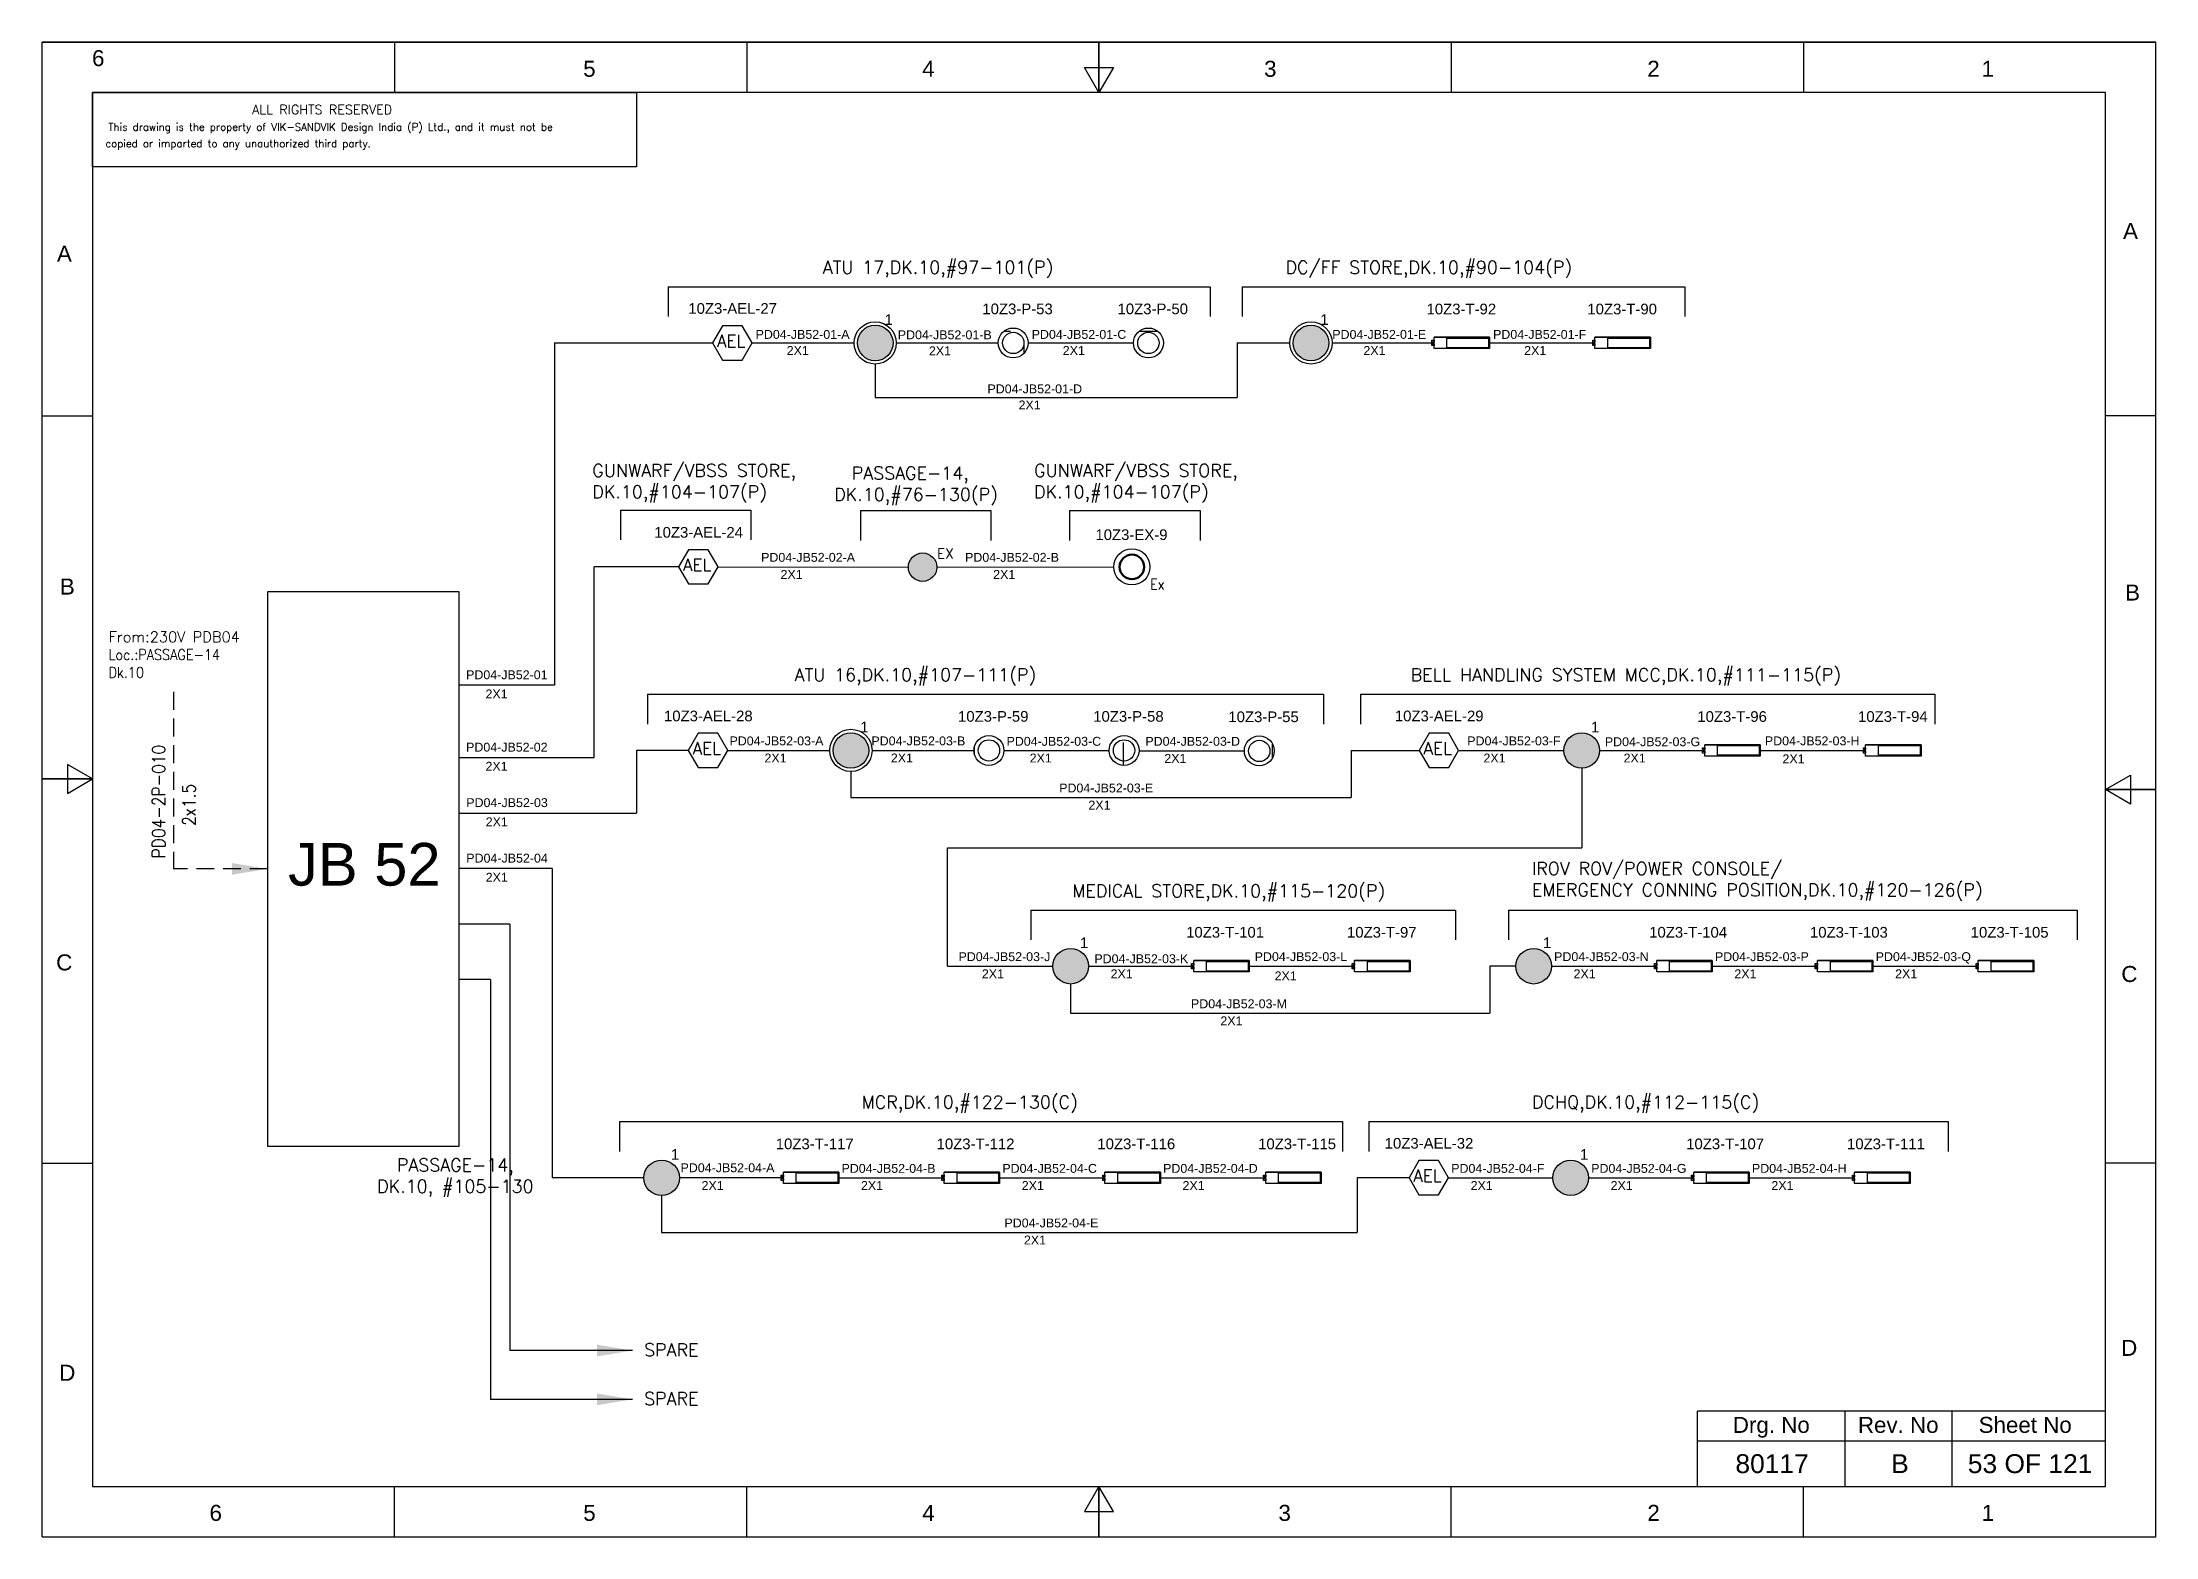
# Model space of a CAD drawing. Header units: inches. Extents: x -3311 to 1429, y -713 to 2436.
# Drawn here: x -340.5 to -43.5, y 969.1 to 1179.2 of the extents above; entities that cross this region are included whole.
import ezdxf
from ezdxf.enums import TextEntityAlignment as Align

# ---------------------------------------------------------------- set-up
doc = ezdxf.new("R2010")
doc.units = ezdxf.units.IN
doc.linetypes.add('HIDDEN', pattern=[0.375, 0.25, -0.125])
doc.linetypes.add('SOLID', pattern=[0])
for name, color, linetype, lineweight in [('ELEC_TXT-025', 1, 'Continuous', 25), ('HEL-025', 1, 'Continuous', 25), ('HEL-035', 2, 'Continuous', 35)]:
    doc.layers.add(name, color=color, linetype=linetype, lineweight=lineweight)
doc.layers.add('LINE', color=3, linetype='SOLID')
doc.styles.add('_NORMAL', font='arial.ttf')
doc.styles.add('ROMANS', font='simplex.shx', dxfattribs={"width": 0.88})
doc.styles.get("Standard").update_dxf_attribs({"font": 'arial.ttf'})
doc.dimstyles.get("Standard").update_dxf_attribs({"dimtxt": 0.18, "dimasz": 0.18, "dimexe": 0.18, "dimexo": 0.0625, "dimgap": 0.09, "dimtad": 0, "dimtih": 1, "dimtoh": 1, "dimdec": 4, "dimzin": 0, "dimdsep": 46, "dimtxsty": 'Standard', "dimcen": 0.09, "dimadec": 0, "dimazin": 0, "dimtfac": 1, "dimtdec": 4, "dimtofl": 0, "dimtmove": 0, "dimatfit": 3, "dimfxl": 1, "dimtolj": 1, "dimtzin": 0, "dimarcsym": 0})
pattern_1 = [(0, (0, 0), (0, 6.985), [5.08, -1.905]), (90, (0, 0), (-6.985, 4e-16), [5.08, -1.905])]

msp = doc.modelspace()

# ---------------------------------------------------------------- texts
at = {"color": 7}
for s, p in [('PD04-JB52-01-A', (-240.28, 1137.5)), ('PD04-JB52-01-B', (-220.3, 1137.44)), ('PD04-JB52-01-C', (-201.49, 1137.5, -0.03)), ('PD04-JB52-01-E', (-159.24, 1137.5)), ('PD04-JB52-01-F', (-136.65, 1137.5)), ('2X1', (-235.91, 1135.24)), ('2X1', (-215.93, 1135.19)), ('2X1', (-197.12, 1135.24, -0.03)), ('2X1', (-154.87, 1135.24)), ('2X1', (-132.28, 1135.24)), ('PD04-JB52-01-D', (-207.7, 1129.84)), ('2X1', (-203.33, 1127.58)), ('PD04-JB52-02-A', (-239.51, 1106.16, 0.08)), ('2X1', (-236.78, 1103.76)), ('PD04-JB52-02-B', (-210.85, 1106.16, 0.08)), ('2X1', (-206.9, 1103.76)), ('PD04-JB52-01', (-280.97, 1089.65)), ('2X1', (-278.24, 1086.96)), ('PD04-JB52-03-A', (-243.95, 1080.36, 0.08)), ('PD04-JB52-03-B', (-224.01, 1080.36, 0.08)), ('PD04-JB52-03-C', (-205.02, 1080.3, 0.05)), ('PD04-JB52-03-D', (-185.51, 1080.3, 0.02)), ('PD04-JB52-03-F', (-140.27, 1080.36, 0.13)), ('PD04-JB52-03-G', (-120.94, 1080.24, 0.13)), ('PD04-JB52-03-H', (-98.45, 1080.36, 0.13)), ('PD04-JB52-02', (-280.97, 1079.48)), ('2X1', (-239.04, 1077.95)), ('2X1', (-221.28, 1077.96)), ('2X1', (-201.77, 1077.95, -0.03)), ('2X1', (-182.85, 1077.9, -0.05)), ('2X1', (-138, 1077.95, 0.05)), ('2X1', (-118.31, 1077.95, 0.05)), ('2X1', (-95.98, 1077.84, 0.05)), ('2X1', (-278.24, 1076.79)), ('PD04-JB52-03', (-280.94, 1071.68)), ('PD04-JB52-03-E', (-197.62, 1073.74, 0.09)), ('2X1', (-193.51, 1071.34, 0.02)), ('2X1', (-278.21, 1068.99)), ('PD04-JB52-04', (-280.94, 1063.88)), ('2X1', (-278.21, 1061.19)), ('PD04-JB52-03-J', (-211.77, 1050.03, 0.08)), ('2X1', (-208.49, 1047.62)), ('PD04-JB52-03-K', (-192.68, 1049.74, 0.08)), ('2X1', (-190.4, 1047.62)), ('PD04-JB52-03-L', (-170.15, 1050.03, 0.07)), ('2X1', (-167.35, 1047.33, 0)), ('PD04-JB52-03-N', (-128.07, 1050.03, 0.13)), ('2X1', (-125.34, 1047.62, 0.05)), ('PD04-JB52-03-P', (-105.47, 1050.03, 0.13)), ('2X1', (-102.74, 1047.62, 0.05)), ('PD04-JB52-03-Q', (-82.88, 1050.03, 0.13)), ('2X1', (-80.15, 1047.62, 0.05)), ('PD04-JB52-03-M', (-179.1, 1043.41, 0.09)), ('2X1', (-174.97, 1041.01, 0.02)), ('PD04-JB52-04-A', (-250.83, 1020.36, 0.08)), ('2X1', (-247.88, 1017.86)), ('PD04-JB52-04-B', (-228.21, 1020.27, 0.08)), ('2X1', (-225.48, 1017.86)), ('PD04-JB52-04-C', (-205.61, 1020.27, 0.08)), ('2X1', (-202.88, 1017.86)), ('PD04-JB52-04-D', (-183.02, 1020.27, 0.08)), ('2X1', (-180.29, 1017.86)), ('PD04-JB52-04-F', (-142.53, 1020.27, 0.08)), ('2X1', (-139.8, 1017.86)), ('PD04-JB52-04-G', (-122.86, 1020.27, 0.08)), ('2X1', (-120.13, 1017.86)), ('PD04-JB52-04-H', (-100.27, 1020.27, 0.08)), ('2X1', (-97.54, 1017.86)), ('PD04-JB52-04-E', (-205.31, 1012.6, 0.08)), ('2X1', (-202.58, 1010.2))]:
    msp.add_text(s, height=1.25, dxfattribs=at).set_placement(p)
at = {"color": 7, "lineweight": 30}
msp.add_text('JB 52 ', height=6, dxfattribs=at).set_placement((-294.1, 1063.64), align=Align.MIDDLE_CENTER)
at = {"color": 7}
for s, height, p in [('Sheet No', 2.246, (-61.87, 984.84)), ('Drg. No', 2.246, (-97.55, 984.84)), ('Rev. No', 2.246, (-79.71, 984.84)), ('80117', 2.653, (-97.44, 979.39)), ('B', 2.65, (-79.47, 979.39)), ('53 OF 121', 2.653, (-61.18, 979.39))]:
    msp.add_text(s, height=height, dxfattribs=at).set_placement(p, align=Align.MIDDLE_CENTER)
at = {"color": 7, "char_height": 1.8, "attachment_point": 1, "style": '_NORMAL'}
for s, insert, width in [('{\\Fromans|c0;\\C2;ATU 17,DK.10,#97-101(P)}', (-230.85, 1148.46, 0.22), 74.1776), ('{\\Fromans|c0;\\C2;DC/FF STORE,DK.10,#90-104(P)}', (-165.82, 1148.46, 0.22), 74.1776), ('{\\Fromans|c0;\\C2;GUNWARF/VBSS STORE,\\PDK.10,#104-107(P)}', (-263.23, 1119.89, 0.22), 74.1776), ('{\\Fromans|c0;\\C2;GUNWARF/VBSS STORE,\\PDK.10,#104-107(P)}', (-201.15, 1119.89, 0.22), 74.1776), ('{\\Fromans|c0;\\C2;  PASSAGE-14,\\PDK.10,#76-130(P)}', (-229.24, 1119.53, 0.23), 74.1776), ('{\\Fromans|c0;\\C2;ATU 16,DK.10,#107-111(P)}', (-234.8, 1091.18, 0.22), 74.1776), ('{\\Fromans|c0;\\C2;BELL HANDLING SYSTEM MCC,DK.10,#111-115(P)}', (-148.24, 1091.18, 0.27), 74.1776), ('{\\Fromans|c0;\\C2;IROV ROV/POWER CONSOLE/ \\PEMERGENCY CONNING POSITION,DK.10,#120-126(P)}', (-131.2, 1063.94, 0.27), 74.1776), ('{\\Fromans|c0;\\C2;MEDICAL STORE,DK.10,#115-120(P)}', (-195.79, 1060.8, 0.22), 74.1776), ('{\\Fromans|c0;\\C2;MCR,DK.10,#122-130(C)}', (-225.4, 1031.11, 0.22), 74.1776), ('{\\Fromans|c0;\\C2;DCHQ,DK.10,#112-115(C)}', (-131.19, 1031.11, 0.22), 74.1776), ('{\\Fromans|c0;\\C2;SPARE}', (-255.95, 996.29), 8.1658), ('{\\Fromans|c0;\\C2;SPARE}', (-255.95, 989.43), 8.1658)]:
    msp.add_mtext(s, dxfattribs=dict(at, insert=insert, width=width))
at = {"color": 7, "insert": (-331.21, 1096.36), "char_height": 1.5, "width": 36.8884, "attachment_point": 1}
msp.add_mtext('{\\Fromans|c0;\\C2;From:230V PDB04 \\P\\Fsimplex|c0;\\W0.88;Loc.:PASSAGE-14      \\PDk.10}', dxfattribs=at)
at = {"color": 7, "insert": (-325.07, 1064.48), "char_height": 1.8, "width": 17.1296, "attachment_point": 1, "rotation": 90, "style": '_NORMAL'}
msp.add_mtext('{\\Fromans|c0;\\W0.88;PD04-2P-010}', dxfattribs=at)
at = {"color": 7, "insert": (-320.8, 1069.05), "char_height": 1.8, "attachment_point": 1, "rotation": 90, "style": '_NORMAL'}
msp.add_mtext('{\\Fsimplex|c0;\\W0.88;2x1.5}', dxfattribs=at)
at = {"color": 7, "insert": (-293.47, 1022.28), "char_height": 1.8, "attachment_point": 1, "style": '_NORMAL'}
msp.add_mtext('\\pxqc;{\\Fromans|c0;\\C2;PASSAGE-14, \\PDK.10, #105-130}', dxfattribs=at)

# ---------------------------------------------------------------- blocks, each defined once
blk = doc.blocks.new('fr')
at = {"color": 7, "linetype": 'Continuous'}
for p, q in [((33763.99, 4500.4), (33466.99, 4500.4)), ((33466.99, 4500.4), (33763.99, 4500.4)), ((33466.99, 4290.33), (33466.99, 4500.4)), ((33516.49, 4500.4), (33516.49, 4493.33)), ((33565.99, 4500.4), (33565.99, 4493.33)), ((33615.49, 4500.4), (33615.49, 4493.33)), ((33615.49, 4493.33), (33615.49, 4500.4)), ((33615.49, 4500.4), (33615.49, 4493.33)), ((33664.99, 4500.4), (33664.99, 4493.33)), ((33714.49, 4500.4), (33714.49, 4493.33)), ((33763.99, 4290.33), (33763.99, 4500.4)), ((33763.99, 4290.33), (33763.99, 4500.4)), ((33615.49, 4493.33), (33613.45, 4496.87)), ((33613.45, 4496.87), (33617.53, 4496.87)), ((33617.53, 4496.87), (33615.49, 4493.33)), ((33756.92, 4493.33), (33474.06, 4493.33)), ((33474.06, 4493.33), (33474.06, 4297.41)), ((33756.92, 4297.41), (33756.92, 4493.33)), ((33466.99, 4447.89), (33474.06, 4447.89)), ((33763.99, 4447.89), (33756.92, 4447.89)), ((33474.06, 4396.87), (33470.53, 4398.91)), ((33470.53, 4398.91), (33470.53, 4394.83)), ((33466.99, 4396.87), (33474.06, 4396.87)), ((33474.06, 4396.87), (33466.99, 4396.87)), ((33466.99, 4396.87), (33474.06, 4396.87)), ((33470.53, 4394.83), (33474.06, 4396.87)), ((33756.92, 4395.37), (33760.45, 4397.41)), ((33760.45, 4397.41), (33760.45, 4393.33)), ((33763.99, 4395.37), (33756.92, 4395.37)), ((33760.45, 4393.33), (33756.92, 4395.37)), ((33756.92, 4395.37), (33763.99, 4395.37)), ((33763.99, 4395.37), (33756.92, 4395.37)), ((33466.99, 4342.85), (33474.06, 4342.85)), ((33763.99, 4342.85), (33756.92, 4342.85)), ((33474.06, 4297.41), (33756.92, 4297.41)), ((33516.49, 4290.33), (33516.49, 4297.41)), ((33565.99, 4290.33), (33565.99, 4297.41)), ((33615.49, 4297.41), (33613.45, 4293.87)), ((33615.49, 4290.33), (33615.49, 4297.41)), ((33617.53, 4293.87), (33615.49, 4297.41)), ((33615.49, 4297.41), (33615.49, 4290.33)), ((33615.49, 4290.33), (33615.49, 4297.41)), ((33664.99, 4290.33), (33664.99, 4297.41)), ((33714.49, 4290.33), (33714.49, 4297.41)), ((33613.45, 4293.87), (33617.53, 4293.87)), ((33466.99, 4290.33), (33763.99, 4290.33)), ((33466.99, 4290.33), (33763.99, 4290.33))]:
    blk.add_line(p, q, dxfattribs=at)
at = {"color": 7, "style": '_NORMAL'}
for s, p in [('6', (33474.86, 4498.18)), ('5', (33543.88, 4496.68)), ('4', (33591.52, 4496.68)), ('3', (33639.57, 4496.68)), ('2', (33693.41, 4496.68)), ('1', (33740.39, 4496.68)), ('A', (33760.45, 4473.88)), ('A', (33470.1, 4470.68)), ('B', (33470.52, 4423.9)), ('B', (33760.74, 4423.06)), ('C', (33470.08, 4371.07)), ('C', (33760.29, 4369.44)), ('D', (33760.27, 4316.89)), ('D', (33470.51, 4313.39)), ('6', (33491.37, 4293.69)), ('5', (33543.89, 4293.69)), ('4', (33591.53, 4293.69)), ('3', (33641.59, 4293.69)), ('2', (33693.43, 4293.69)), ('1', (33740.41, 4293.69))]:
    blk.add_text(s, height=2.25, dxfattribs=at).set_placement(p, align=Align.MIDDLE_CENTER)
blk = doc.blocks.new('A$C4BAD7D21')
at = {"layer": 'HEL-025'}
blk.add_lwpolyline([(-34000, 0), (-34000, 2086), (-18714, 2086), (-18714, 0)], close=True, dxfattribs=at)
at = {"layer": 'HEL-025', "style": 'ROMANS'}
for s, p in [('This drawing is the property of VIK-SANDVIK Design India (P) Ltd., and it must not be', (-33558, 1016)), (' copied or imparted to any unauthorized third party.', (-33785, 550))]:
    blk.add_text(s, height=210, dxfattribs=at).set_placement(p)
at = {"layer": 'HEL-035', "style": 'ROMANS'}
blk.add_text('     ALL RIGHTS RESERVED', height=262.5, dxfattribs=at).set_placement((-30497, 1476))
blk = doc.blocks.new('FIXED_KEY_SWITCH')
h = blk.add_hatch(color=1)
h.dxf.hatch_style = 1
edge = h.paths.add_edge_path()
edge.add_arc((848.13, 1737.46), 2.5, 0, 360)
at = {"color": 1}
blk.add_circle((848.13, 1737.46), 2.5, dxfattribs=at)
at = {"color": 7, "insert": (849.44, 1741.5), "char_height": 1.5, "attachment_point": 1, "style": '_NORMAL'}
blk.add_mtext_dynamic_manual_height_columns('1', width=1.5, gutter_width=7.5, heights=[0], dxfattribs=at)
blk = doc.blocks.new('SWT')
blk.add_blockref('FIXED_KEY_SWITCH', (0, 0))
blk.add_attdef('TAG_NO', (844.55, 1741.11), '', height=1.5)
blk = doc.blocks.new('1')
h = blk.add_hatch()
h.set_pattern_fill('ANGLE', color=6)
h.set_pattern_definition(pattern_1)
h.paths.add_polyline_path([(303.23, 2044.43, 1), (306.22, 2044.43, 1)], flags=0)
h.paths.add_polyline_path([(302.63, 2044.43, 1), (306.83, 2044.43, 1)])
h.paths.add_polyline_path([(306.22, 2044.43, -1), (303.23, 2044.43, -1)], flags=16)
h = blk.add_hatch()
h.set_pattern_fill('ANGLE', color=6)
h.set_pattern_definition(pattern_1)
h.paths.add_polyline_path([(303.23, 2044.43, 1), (306.22, 2044.43, 1)])
at = {"color": 6}
for radius in [2.1, 1.5]:
    blk.add_circle((304.73, 2044.43), radius, dxfattribs=at)
blk = doc.blocks.new('LED PENDENT LIGHT 15W')
blk.add_blockref('1', (0, 0))
blk.add_attdef('TAG_NO', (301.63, 2048.1), '', height=1.5)
blk = doc.blocks.new('2A')
at = {"color": 7, "lineweight": -3, "ltscale": 2.5}
blk.add_line((790.02, 1997.62, -0.03), (782.23, 1997.62, -0.03), dxfattribs=at)
at = {"color": 7, "lineweight": -3, "ltscale": 2.5, "elevation": -0.03}
for points in [[(781.91, 1997.21), (782.23, 1997.21), (782.23, 1996.94), (781.91, 1996.94)], [(781.91, 1996.7), (782.23, 1996.7), (782.23, 1996.44), (781.91, 1996.44)], [(782.23, 1997.62), (790.02, 1997.62), (790.02, 1996.02), (782.23, 1996.02)], [(784.03, 1997.5), (789.88, 1997.5), (789.88, 1996.14), (784.03, 1996.14)]]:
    blk.add_lwpolyline(points, close=True, dxfattribs=at)
blk = doc.blocks.new('LED TUBE LIGHT 30W')
blk.add_blockref('2A', (179.91, -357.89))
blk.add_attdef('TAG_NO.', (962.52, 1642.97), '', height=1.5)
blk = doc.blocks.new('AEL')
at = {"color": 4}
blk.add_lwpolyline([(989.98, -190.09), (992.75, -190.09), (994.14, -187.69), (992.75, -185.28), (989.98, -185.28), (988.59, -187.69)], close=True, dxfattribs=at)
at = {"color": 4, "style": 'ROMANS'}
blk.add_text('AEL', height=1.725, dxfattribs=at).set_placement((989.2, -188.27))
blk = doc.blocks.new('AEL_L')
blk.add_blockref('AEL', (0, 0))
blk.add_attdef('TAG_NO', (986.55, -183.59), '', height=1.5)
blk = doc.blocks.new('4')
blk.add_circle((514.17, -147.17), 2.54)
at = {"lineweight": 50}
blk.add_circle((514.17, -147.17), 1.73, dxfattribs=at)
at = {"style": 'ROMANS', "width": 0.88}
blk.add_text('Ex', height=1.5, dxfattribs=at).set_placement((516.72, -150.36))
blk = doc.blocks.new('LED EXPLOSION PROOF LIGHT 15W')
blk.add_blockref('4', (0, 0))
blk.add_attdef('TAG_NO', (509.37, -143.46), '', height=1.5)
blk = doc.blocks.new('EX_PROOF_SWITCH')
h = blk.add_hatch(color=1)
h.dxf.hatch_style = 1
edge = h.paths.add_edge_path()
edge.add_arc((2067.16, 3666.55), 2, 0, 360)
at = {"color": 1}
blk.add_circle((2067.16, 3666.55), 2, dxfattribs=at)
at = {"color": 1, "style": 'ROMANS'}
blk.add_text('EX', height=1.4, dxfattribs=at).set_placement((2069.19, 3668.46), align=Align.MIDDLE_LEFT)

# ---------------------------------------------------------------- linework, layer by layer
for p, q in [((-252.57, 1144.82, -0.05), (-176.39, 1144.82, -0.05)), ((-171.92, 1144.82, -0.05), (-109.69, 1144.82, -0.05)), ((-268.54, 1136.92), (-268.54, 1088.81)), ((-268.54, 1136.92), (-246.32, 1136.92)), ((-172.63, 1136.92), (-172.63, 1129.26)), ((-223.48, 1133.95), (-223.48, 1129.26)), ((-223.48, 1129.26), (-172.63, 1129.26)), ((-259.28, 1113.42, -0.05), (-240.95, 1113.42, -0.05)), ((-225.55, 1113.35, -0.05), (-207.22, 1113.35, -0.05)), ((-196.16, 1113.35, -0.05), (-177.83, 1113.35, -0.05)), ((-251.1, 1105.45), (-262.97, 1105.45)), ((-262.97, 1078.64), (-262.97, 1105.45)), ((-255.49, 1087.54, -0.05), (-160.5, 1087.54, -0.05)), ((-155.28, 1087.54), (-74.55, 1087.54)), ((-257.04, 1079.64), (-257.04, 1070.84)), ((-249.74, 1079.64), (-257.04, 1079.64)), ((-156.59, 1079.64, 0.05), (-156.59, 1073.03, 0.05)), ((-226.89, 1076.67), (-226.89, 1073.03)), ((-226.89, 1073.03), (-156.59, 1073.03, 0.05)), ((-268.89, 1063.04), (-281.95, 1063.04)), ((-268.89, 1063.04), (-268.89, 1019.57)), ((-274.81, 1055.24), (-281.95, 1055.24)), ((-274.81, 1055.24), (-274.81, 995.29)), ((-201.59, 1057.21, -0.05), (-141.93, 1057.21, -0.05)), ((-134.46, 1057.21), (-54.58, 1057.21)), ((-133.45, 1049.31, 0.05), (-137.1, 1049.31, 0.05)), ((-137.1, 1049.31, 0.05), (-137.1, 1042.69, 0.05)), ((-277.54, 1047.44), (-281.95, 1047.44)), ((-277.54, 1047.44), (-277.54, 988.43)), ((-196.01, 1046.81), (-196.01, 1042.69)), ((-196.01, 1042.69), (-137.1, 1042.69, 0.05)), ((-259.43, 1027.47, -0.05), (-157.82, 1027.47, -0.05)), ((-154.1, 1027.47, -0.05), (-72.69, 1027.47, -0.05)), ((-255.99, 1019.57), (-268.89, 1019.57)), ((-236.39, 1019.57), (-250.99, 1019.57)), ((-148.46, 1019.57), (-155.77, 1019.57)), ((-155.77, 1019.57), (-155.77, 1011.9)), ((-253.49, 1017.07), (-253.49, 1011.9)), ((-253.49, 1011.9), (-155.77, 1011.9))]:
    msp.add_line(p, q)
at = {"color": 7, "linetype": 'Continuous'}
for p, q in [((-50.6, 986.79), (-107.92, 986.79)), ((-107.92, 976.19), (-107.92, 986.79)), ((-87.15, 976.19), (-87.15, 986.79)), ((-72.13, 976.19), (-72.13, 986.79)), ((-107.92, 982.6), (-50.6, 982.6))]:
    msp.add_line(p, q, dxfattribs=at)
at = {"linetype": 'HIDDEN', "ltscale": 10}
msp.add_lwpolyline([(-322.08, 1087.87), (-322.08, 1062.99)], dxfattribs=at)
at = {"layer": 'LINE', "color": 0}
for p, q in [((-252.57, 1144.82, -0.05), (-252.57, 1140.63, -0.05)), ((-176.39, 1144.82, -0.05), (-176.39, 1140.63, -0.05)), ((-171.92, 1144.82, -0.05), (-171.92, 1140.63, -0.05)), ((-109.69, 1144.82, -0.05), (-109.69, 1140.63, -0.05)), ((-240.77, 1136.92), (-226.45, 1136.92)), ((-220.5, 1136.92), (-206.18, 1136.92)), ((-201.98, 1136.92, -0.03), (-187.18, 1136.92, -0.03)), ((-172.63, 1136.92), (-165.21, 1136.92)), ((-159.26, 1136.92), (-144.94, 1136.92)), ((-137.14, 1136.92), (-122.34, 1136.92)), ((-259.28, 1113.42, -0.05), (-259.28, 1109.23, -0.05)), ((-240.95, 1113.42, -0.05), (-240.95, 1109.23, -0.05)), ((-225.55, 1113.35, -0.05), (-225.55, 1109.16, -0.05)), ((-207.22, 1113.35, -0.05), (-207.22, 1109.16, -0.05)), ((-196.16, 1113.35, -0.05), (-196.16, 1109.16, -0.05)), ((-177.83, 1113.35, -0.05), (-177.83, 1109.16, -0.05)), ((-245.55, 1105.45), (-218.81, 1105.41)), ((-214.81, 1105.4), (-189.94, 1105.45)), ((-281.95, 1101.94), (-308.86, 1101.94)), ((-281.95, 1024.04), (-281.95, 1101.94)), ((-268.54, 1088.81), (-281.95, 1088.81)), ((-255.49, 1087.54, -0.05), (-255.49, 1083.35, -0.05)), ((-160.5, 1087.54, -0.05), (-160.5, 1083.35, -0.05)), ((-155.28, 1087.54), (-155.28, 1083.35)), ((-74.55, 1087.54), (-74.55, 1083.35)), ((-281.95, 1078.64), (-262.97, 1078.64)), ((-244.19, 1079.64), (-229.87, 1079.64)), ((-223.92, 1079.64), (-209.6, 1079.64)), ((-205.4, 1079.64, -0.03), (-190.6, 1079.64, -0.03)), ((-186.4, 1079.58, -0.05), (-171.61, 1079.58, -0.05)), ((-156.59, 1079.64, 0.05), (-147.04, 1079.64, 0.05)), ((-141.48, 1079.64, 0.05), (-126.69, 1079.64, 0.05)), ((-121.69, 1079.64, 0.05), (-106.89, 1079.64, 0.05)), ((-99.09, 1079.64, 0.05), (-84.3, 1079.64, 0.05)), ((-281.92, 1070.84), (-257.04, 1070.84)), ((-201.59, 1057.21, -0.05), (-201.59, 1053.02, -0.05)), ((-141.93, 1057.21, -0.05), (-141.93, 1053.02, -0.05)), ((-134.46, 1057.21), (-134.46, 1053.02)), ((-54.58, 1057.21), (-54.58, 1053.02)), ((-213.31, 1049.3), (-198.51, 1049.31)), ((-193.51, 1049.31), (-178.72, 1049.31)), ((-170.92, 1049.31), (-156.12, 1049.31)), ((-128.45, 1049.31, 0.05), (-113.65, 1049.31, 0.05)), ((-105.85, 1049.31, 0.05), (-91.06, 1049.31, 0.05)), ((-83.26, 1049.31, 0.05), (-68.46, 1049.31, 0.05)), ((-259.43, 1027.47, -0.05), (-259.43, 1023.28, -0.05)), ((-157.82, 1027.47, -0.05), (-157.82, 1023.28, -0.05)), ((-154.1, 1027.47, -0.05), (-154.1, 1023.28, -0.05)), ((-72.69, 1027.47, -0.05), (-72.69, 1023.28, -0.05)), ((-308.86, 1024.04), (-281.95, 1024.04)), ((-228.59, 1019.57), (-213.79, 1019.57)), ((-205.99, 1019.57), (-191.2, 1019.57)), ((-183.4, 1019.57), (-168.6, 1019.57)), ((-142.91, 1019.57), (-128.24, 1019.57)), ((-123.24, 1019.57), (-108.45, 1019.57)), ((-100.65, 1019.57), (-85.85, 1019.57))]:
    msp.add_line(p, q, dxfattribs=at)
at = {"layer": 'LINE', "color": 7}
msp.add_line((-124.19, 1077.14, 0.05), (-124.19, 1065.93, 0.05), dxfattribs=at)
at = {"layer": 'LINE', "color": 0}
msp.add_lwpolyline([(-308.86, 1101.94), (-308.86, 1024.04)], dxfattribs=at)
at = {"layer": 'LINE', "color": 7}
msp.add_lwpolyline([(-213.31, 1049.3), (-213.31, 1065.93), (-124.19, 1065.93)], dxfattribs=at)
at = {"layer": 'LINE', "color": 0}
for centre in [(-223.48, 1136.92), (-162.23, 1136.92), (-226.89, 1079.64)]:
    msp.add_circle(centre, 2.97, dxfattribs=at)

# ---------------------------------------------------------------- block references
for name, p in [('fr', (-33807.52, -3321.22)), ('SWT', (-1071.6, -600.54)), ('SWT', (-1010.36, -600.54)), ('SWT', (-1075.02, -657.82)), ('SWT', (-972.32, -657.82, 0.05)), ('SWT', (-1044.14, -688.15)), ('SWT', (-979.08, -688.15, 0.05)), ('SWT', (-1101.62, -717.89)), ('SWT', (-973.87, -717.89))]:
    msp.add_blockref(name, p)
ref = msp.add_blockref('AEL_L', (-1234.91, 1324.61))
ref.add_attrib('TAG_NO', '10Z3-AEL-27', (-249.74, 1141.02), dxfattribs={"color": 4, "height": 1.5})
ref = msp.add_blockref('LED PENDENT LIGHT 15W', (-508.81, -907.51, -0.03))
ref.add_attrib('TAG_NO', '10Z3-P-53', (-208.42, 1140.96, -0.03), dxfattribs={"height": 1.5})
ref = msp.add_blockref('LED PENDENT LIGHT 15W', (-489.81, -907.51, -0.05))
ref.add_attrib('TAG_NO', '10Z3-P-50', (-189.42, 1140.96, -0.05), dxfattribs={"height": 1.5})
ref = msp.add_blockref('LED TUBE LIGHT 30W', (-1107.07, -502, 0.03))
ref.add_attrib('TAG_NO.', '10Z3-T-92', (-146, 1140.94, 0.03), dxfattribs={"height": 1.5})
ref = msp.add_blockref('LED TUBE LIGHT 30W', (-1084.47, -502, 0.03))
ref.add_attrib('TAG_NO.', '10Z3-T-90', (-123.4, 1140.94, 0.03), dxfattribs={"height": 1.5})
ref = msp.add_blockref('AEL_L', (-1239.69, 1293.14))
ref.add_attrib('TAG_NO', '10Z3-AEL-24', (-254.52, 1109.55), dxfattribs={"color": 4, "height": 1.5})
ref = msp.add_blockref('LED EXPLOSION PROOF LIGHT 15W', (-701.57, 1252.61))
ref.add_attrib('TAG_NO', '10Z3-EX-9', (-192.53, 1109.22), dxfattribs={"height": 1.5})
ref = msp.add_blockref('AEL_L', (-1238.33, 1267.33))
ref.add_attrib('TAG_NO', '10Z3-AEL-28', (-253.16, 1083.74), dxfattribs={"color": 4, "height": 1.5})
ref = msp.add_blockref('LED PENDENT LIGHT 15W', (-512.22, -964.79, -0.03))
ref.add_attrib('TAG_NO', '10Z3-P-59', (-211.84, 1083.68, -0.03), dxfattribs={"height": 1.5})
ref = msp.add_blockref('LED PENDENT LIGHT 15W', (-493.23, -964.79, -0.05))
ref.add_attrib('TAG_NO', '10Z3-P-58', (-192.84, 1083.68, -0.05), dxfattribs={"height": 1.5})
ref = msp.add_blockref('LED PENDENT LIGHT 15W', (-474.23, -964.85, -0.05))
ref.add_attrib('TAG_NO', '10Z3-P-55', (-173.85, 1083.62, -0.05), dxfattribs={"height": 1.5})
ref = msp.add_blockref('AEL_L', (-1135.63, 1267.33, 0.05))
ref.add_attrib('TAG_NO', '10Z3-AEL-29', (-150.45, 1083.74, 0.05), dxfattribs={"color": 4, "height": 1.5})
ref = msp.add_blockref('LED TUBE LIGHT 30W', (-1069.03, -559.29, 0.08))
ref.add_attrib('TAG_NO.', '10Z3-T-96', (-107.95, 1083.66, 0.08), dxfattribs={"height": 1.5})
ref = msp.add_blockref('LED TUBE LIGHT 30W', (-1046.43, -559.29, 0.08))
ref.add_attrib('TAG_NO.', '10Z3-T-94', (-85.36, 1083.66, 0.08), dxfattribs={"height": 1.5})
ref = msp.add_blockref('LED TUBE LIGHT 30W', (-1140.85, -589.62, 0.03))
ref.add_attrib('TAG_NO.', '10Z3-T-101', (-179.78, 1053.33, 0.03), dxfattribs={"height": 1.5})
ref = msp.add_blockref('LED TUBE LIGHT 30W', (-1118.25, -589.62, 0.03))
ref.add_attrib('TAG_NO.', '10Z3-T-97', (-157.18, 1053.33, 0.03), dxfattribs={"height": 1.5})
ref = msp.add_blockref('LED TUBE LIGHT 30W', (-1075.78, -589.62, 0.08))
ref.add_attrib('TAG_NO.', '10Z3-T-104', (-114.71, 1053.33, 0.08), dxfattribs={"height": 1.5})
ref = msp.add_blockref('LED TUBE LIGHT 30W', (-1053.19, -589.62, 0.08))
ref.add_attrib('TAG_NO.', '10Z3-T-103', (-92.12, 1053.33, 0.08), dxfattribs={"height": 1.5})
ref = msp.add_blockref('LED TUBE LIGHT 30W', (-1030.6, -589.62, 0.08))
ref.add_attrib('TAG_NO.', '10Z3-T-105', (-69.53, 1053.33, 0.08), dxfattribs={"height": 1.5})
ref = msp.add_blockref('LED TUBE LIGHT 30W', (-1198.52, -619.36, 0.03))
ref.add_attrib('TAG_NO.', '10Z3-T-117', (-237.45, 1023.59, 0.03), dxfattribs={"height": 1.5})
ref = msp.add_blockref('LED TUBE LIGHT 30W', (-1175.92, -619.36, 0.03))
ref.add_attrib('TAG_NO.', '10Z3-T-112', (-214.85, 1023.59, 0.03), dxfattribs={"height": 1.5})
ref = msp.add_blockref('LED TUBE LIGHT 30W', (-1153.33, -619.36, 0.03))
ref.add_attrib('TAG_NO.', '10Z3-T-116', (-192.26, 1023.59, 0.03), dxfattribs={"height": 1.5})
ref = msp.add_blockref('LED TUBE LIGHT 30W', (-1130.73, -619.36, 0.03))
ref.add_attrib('TAG_NO.', '10Z3-T-115', (-169.66, 1023.59, 0.03), dxfattribs={"height": 1.5})
ref = msp.add_blockref('AEL_L', (-1137.05, 1207.26))
ref.add_attrib('TAG_NO', '10Z3-AEL-32', (-151.88, 1023.67), dxfattribs={"color": 4, "height": 1.5})
ref = msp.add_blockref('LED TUBE LIGHT 30W', (-1070.58, -619.36, 0.03))
ref.add_attrib('TAG_NO.', '10Z3-T-107', (-109.51, 1023.59, 0.03), dxfattribs={"height": 1.5})
ref = msp.add_blockref('LED TUBE LIGHT 30W', (-1047.98, -619.36, 0.03))
ref.add_attrib('TAG_NO.', '10Z3-T-111', (-86.91, 1023.59, 0.03), dxfattribs={"height": 1.5})
at = {"layer": 'ELEC_TXT-025', "color": 0, "xscale": 0.005, "yscale": 0.005, "zscale": 0.005}
msp.add_blockref('A$C4BAD7D21', (-163.45, 1161.68), dxfattribs=at)
at = {"layer": 'LINE', "color": 7}
msp.add_blockref('EX_PROOF_SWITCH', (-2283.98, -2561.15), dxfattribs=at)

msp.set_redraw_order([(e.dxf.handle, doc.entitydb.next_handle()) for e in msp.query("TEXT MTEXT ATTDEF DIMENSION ARC_DIMENSION")])  # texts and dimensions are drawn at this point

# ---------------------------------------------------------------- leaders
at = {"linetype": 'HIDDEN', "ltscale": 10}
msp.add_leader([(-308.86, 1062.99), (-322.08, 1062.99)], dimstyle='Standard', override={"dimasz": 5, "dimarcsym": 1}, dxfattribs=at)
for points in [[(-257.57, 995.29), (-274.81, 995.29)], [(-257.57, 988.43), (-277.54, 988.43)]]:
    msp.add_leader(points, dimstyle='Standard', override={"dimasz": 5, "dimarcsym": 1})

doc.saveas('drawing.dxf')
